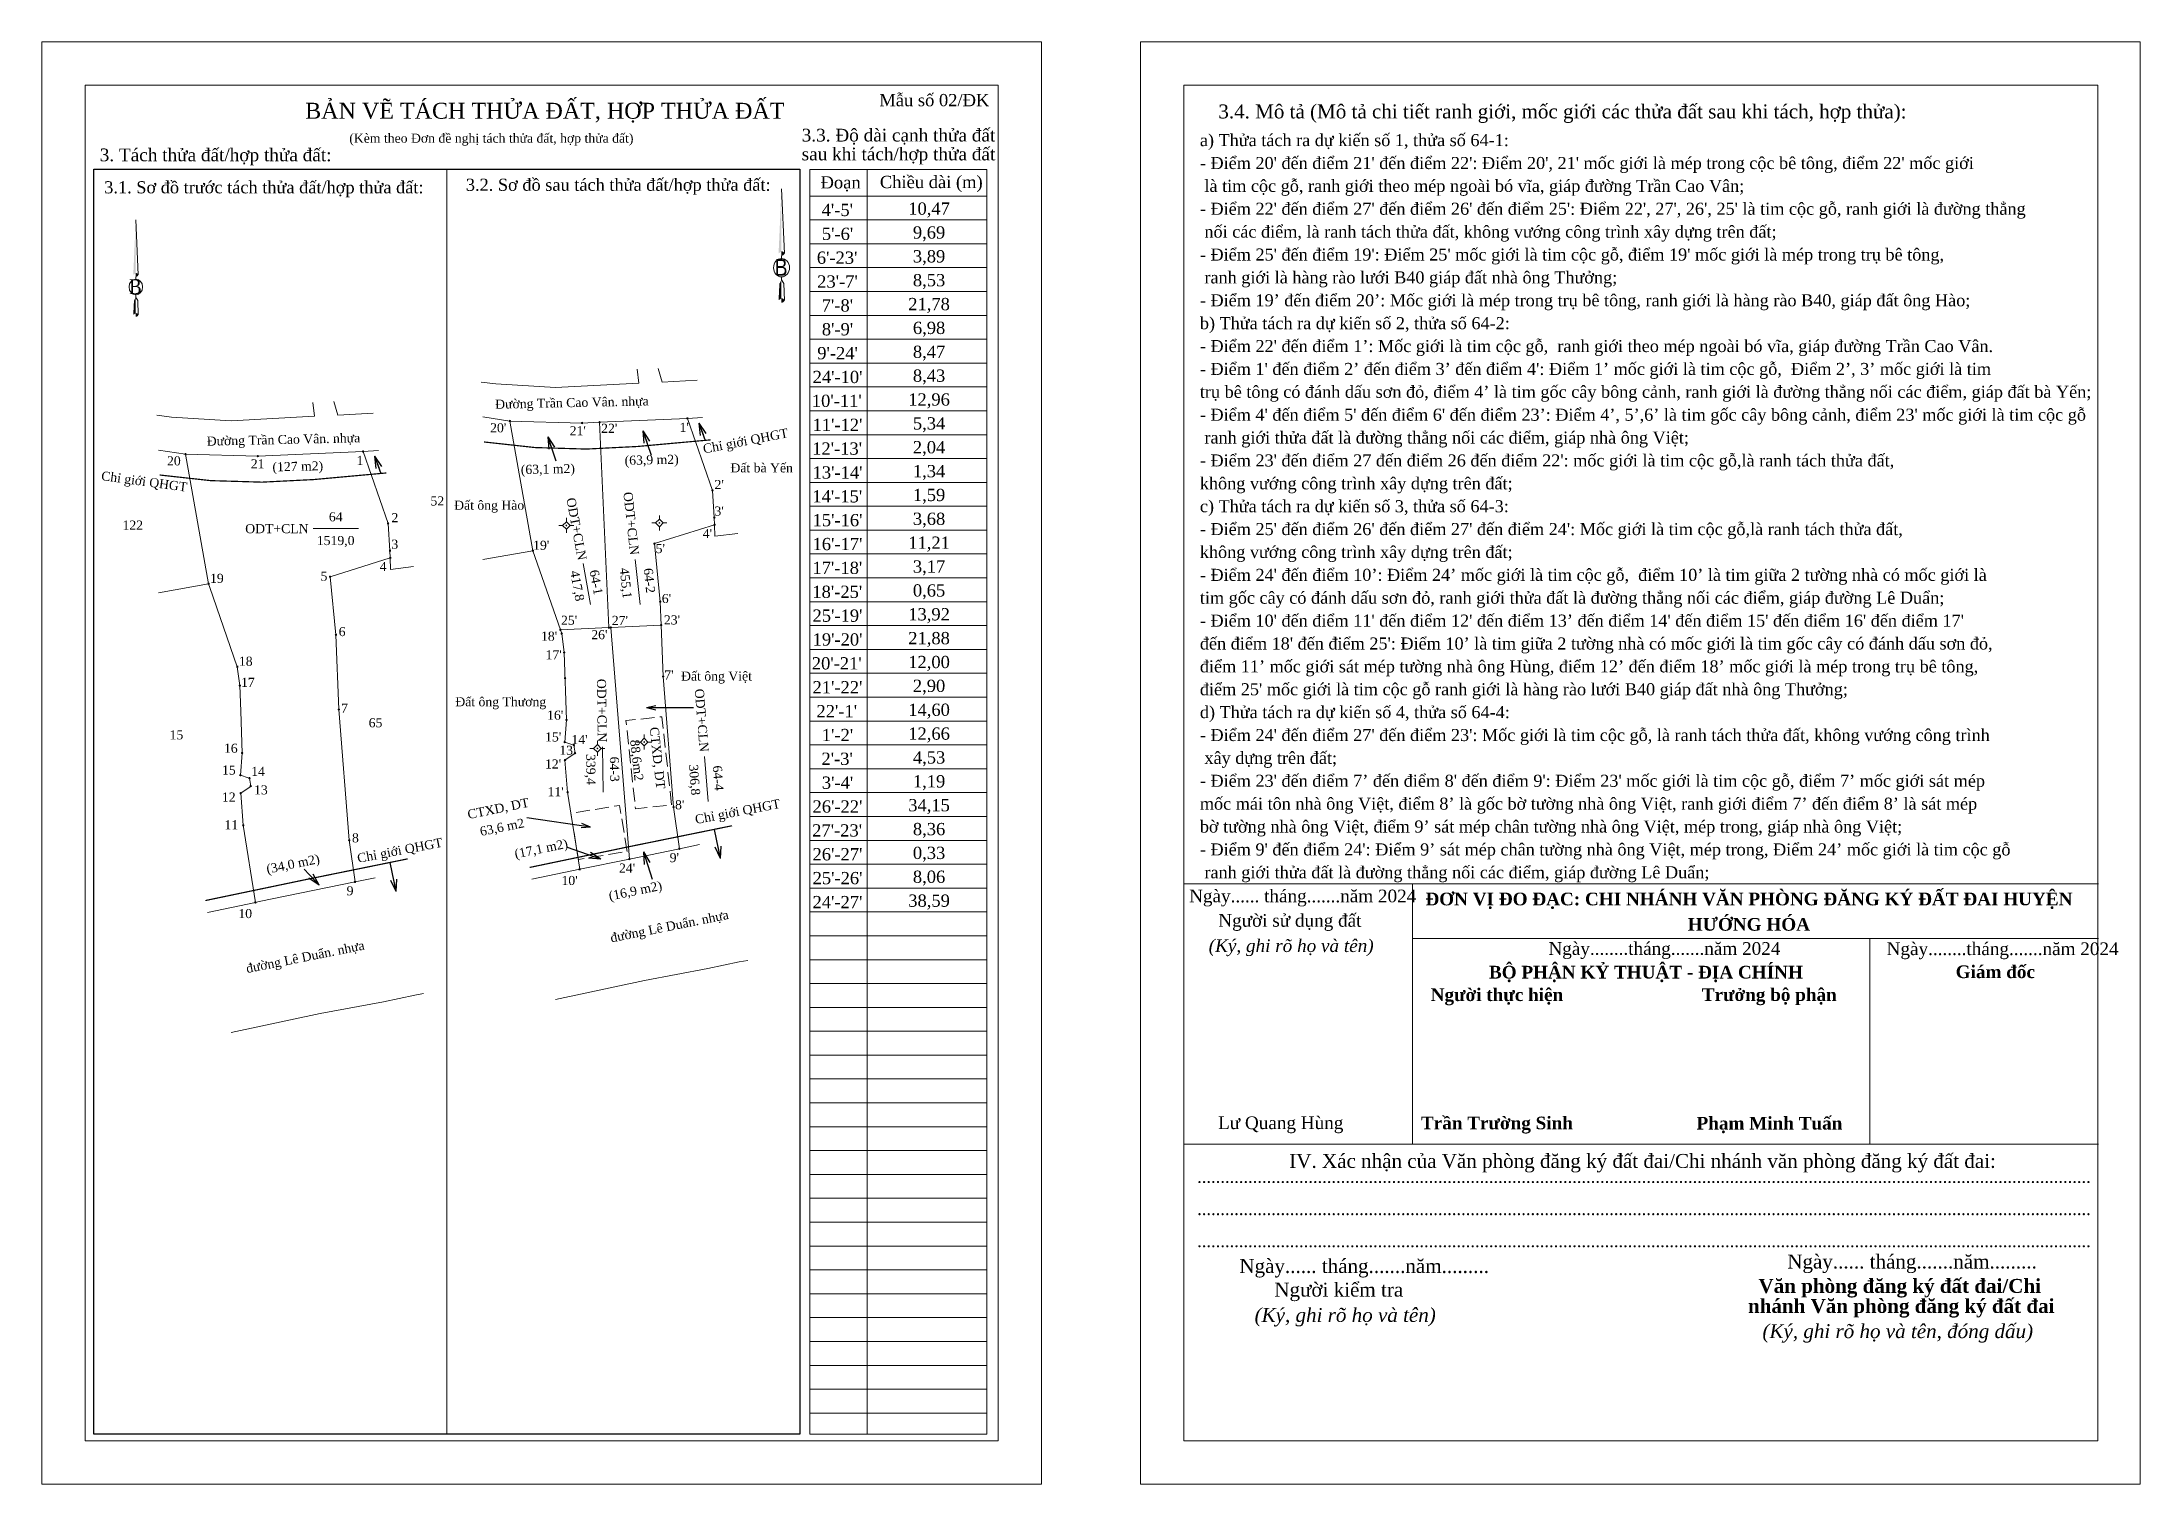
# Model space of a CAD drawing. Header units: metres. Extents: x 549732 to 550404, y 1838194 to 1838434.
# Drawn here: x 549916.1 to 550264.5, y 1838194.1 to 1838433.7 of the extents above; entities that cross this region are included whole.
import ezdxf
from ezdxf.enums import TextEntityAlignment as Align

# ---------------------------------------------------------------- set-up
doc = ezdxf.new("R2010")
doc.units = ezdxf.units.M
doc.header["$MEASUREMENT"] = 0
doc.linetypes.add('DGN Style 3', pattern=[3.196469, 2.283192, -0.913277])
doc.linetypes.add('{qui hoach}', pattern=[1.3, 0, -1.3])
for name, color, linetype, lineweight in [('Level 1', 7, 'Continuous', 0), ('Level 10', 7, 'Continuous', 0), ('Level 11', 7, 'Continuous', 0), ('Level 13', 7, 'Continuous', 0), ('Level 14', 7, 'Continuous', 0), ('Level 16', 7, 'Continuous', 0), ('Level 17', 7, 'Continuous', 0), ('Level 18', 7, 'Continuous', 0), ('Level 19', 7, 'Continuous', 0), ('Level 2', 7, 'Continuous', 0), ('Level 22', 7, 'Continuous', 0), ('Level 23', 7, 'Continuous', 0), ('Level 25', 7, 'Continuous', 0), ('Level 30', 7, 'Continuous', 0), ('Level 33', 7, 'Continuous', 0), ('Level 4', 7, 'Continuous', 0), ('Level 9', 7, 'Continuous', 0), ('TEXT_SH', 7, 'Continuous', 0)]:
    doc.layers.add(name, color=color, linetype=linetype, lineweight=lineweight)
doc.styles.add('Style-Arial', font='arial.ttf')
doc.styles.add('Style-Times New Roman', font='times.ttf')
doc.styles.add('Style-Times New Roman IF', font='timesi.ttf')
doc.styles.add('Style-Vntime', font='Vntime.shx')
doc.styles.add('Times New Roman', font='times.ttf')
doc.dimstyles.get("Standard").update_dxf_attribs({"dimtxt": 0.18, "dimasz": 0.18, "dimexe": 0.18, "dimexo": 0.0625, "dimgap": 0.09, "dimtad": 0, "dimtih": 1, "dimtoh": 1, "dimdec": 4, "dimzin": 0, "dimdsep": 46, "dimtxsty": 'Standard', "dimcen": 0.09, "dimadec": 0, "dimazin": 0, "dimtfac": 1, "dimtdec": 4, "dimtofl": 0, "dimtmove": 0, "dimatfit": 3, "dimfxl": 1, "dimtolj": 1, "dimtzin": 0, "dimarcsym": 0})

msp = doc.modelspace()

# ---------------------------------------------------------------- texts
at = {"layer": 'Level 1', "color": 250, "linetype": 'Continuous', "lineweight": 0, "style": 'Style-Times New Roman'}
msp.add_text('BẢN VẼ TÁCH THỬA ĐẤT, HỢP THỬA ĐẤT', height=2.6427, dxfattribs=at).set_placement((549999.64, 1838422.27), align=Align.MIDDLE_CENTER)
at = {"layer": 'Level 1', "color": 250, "linetype": 'Continuous', "lineweight": 0}
for s, height, style, p in [('Mẫu số 02/ĐK', 2.0348, 'Style-Times New Roman', (550055.19, 1838423.02)), ('3.4. Mô tả (Mô tả chi tiết ranh giới, mốc giới các thửa đất sau khi tách, hợp thửa):', 2.3125, 'Style-Times New Roman', (550111.49, 1838421)), ('3. Tách thửa đất/hợp thửa đất:', 2.1142, 'Style-Times New Roman', (549925.73, 1838413.88)), ('(Kèm theo Đơn đề nghị tách thửa đất, hợp thửa đất)', 1.508, 'Style-Times New Roman', (549967.17, 1838416.96)), ('3.2. Sơ đồ sau tách thửa đất/hợp thửa đất:', 2.0138, 'Style-Times New Roman', (549986.53, 1838408.97)), ('Đoạn', 2.035, 'Style-Times New Roman', (550045.43, 1838409.36)), ('Chiều dài (m)', 2.0348, 'Style-Times New Roman', (550055.28, 1838409.42)), ('Ngày...... tháng.......năm 2024', 2.1061, 'Style-Times New Roman', (550106.63, 1838290.78)), ('Người sử dụng đất', 2.1061, 'Style-Times New Roman', (550111.48, 1838286.72)), ('(Ký, ghi rõ họ và tên)', 2.1061, 'Style-Times New Roman IF', (550109.89, 1838282.52)), ('Lư Quang Hùng', 2.1061, 'Style-Times New Roman', (550111.44, 1838253.11)), ('IV. Xác nhận của Văn phòng đăng ký đất đai/Chi nhánh văn phòng đăng ký đất đai:', 2.3139, 'Style-Times New Roman', (550123.26, 1838246.66)), ('.................................................................................................................................................................................................', 2.03616, 'Style-Times New Roman', (550107.97, 1838244.17)), ('.................................................................................................................................................................................................', 2.03616, 'Style-Times New Roman', (550107.97, 1838238.83)), ('.................................................................................................................................................................................................', 2.03616, 'Style-Times New Roman', (550107.97, 1838233.5)), ('Ngày...... tháng.......năm.........', 2.3139, 'Style-Times New Roman', (550114.98, 1838229.21)), ('Ngày...... tháng.......năm.........', 2.3139, 'Style-Times New Roman', (550205.96, 1838229.95)), ('Người kiểm tra', 2.3139, 'Style-Times New Roman', (550120.78, 1838225.28)), ('(Ký, ghi rõ họ và tên)', 2.3139, 'Style-Times New Roman IF', (550117.51, 1838221.07)), ('(Ký, ghi rõ họ và tên, đóng dấu)', 2.3139, 'Style-Times New Roman IF', (550201.84, 1838218.38))]:
    msp.add_text(s, height=height, dxfattribs=dict(at, style=style)).set_placement(p)
at = {"layer": 'Level 1', "color": 254, "linetype": 'Continuous', "lineweight": 0, "style": 'Style-Times New Roman'}
msp.add_text('3.1. Sơ đồ trước tách thửa đất/hợp thửa đất:', height=2.0138, dxfattribs=at).set_placement((549926.48, 1838408.55))
at = {"layer": 'Level 1', "color": 7, "linetype": 'Continuous', "lineweight": 0, "style": 'Style-Times New Roman'}
for s, rotation, p in [('Đường Trần Cao Vân. nhựa', 1.2635, (549943.51, 1838366.63)), ('(127 m2)', 1.2635, (549954.43, 1838362.36)), ('Chỉ giới QHGT', 352.2536, (549925.91, 1838360.92)), ('(34,0 m2)', 11.4795, (549953.57, 1838295.53))]:
    msp.add_text(s, height=1.508, rotation=rotation, dxfattribs=at).set_placement(p)
for s, height, p in [('20', 1.508, (549938.04, 1838364.11)), ('21', 1.508, (549951.95, 1838363.63)), ('1', 1.51, (549968.94, 1838364.18)), ('52', 1.508, (549981.79, 1838357.45)), ('122', 1.508, (549931.22, 1838353.44)), ('2', 1.51, (549974.75, 1838354.68)), ('3', 1.51, (549974.73, 1838350.27)), ('5', 1.51, (549962.97, 1838344.96)), ('4', 1.51, (549972.78, 1838346.55)), ('19', 1.508, (549945.18, 1838344.6)), ('6', 1.51, (549965.98, 1838335.75)), ('18', 1.508, (549949.98, 1838330.83)), ('17', 1.508, (549950.33, 1838327.32)), ('7', 1.51, (549966.39, 1838323.04)), ('65', 1.508, (549971.53, 1838320.61)), ('16', 1.508, (549947.5, 1838316.37)), ('15', 1.508, (549947.17, 1838312.75)), ('14', 1.508, (549952.02, 1838312.53)), ('12', 1.508, (549947.16, 1838308.26)), ('13', 1.508, (549952.49, 1838309.46)), ('11', 1.508, (549947.58, 1838303.66)), ('8', 1.51, (549968.19, 1838301.49)), ('9', 1.51, (549967.3, 1838292.7)), ('10', 1.508, (549949.89, 1838288.91))]:
    msp.add_text(s, height=height, dxfattribs=at).set_placement(p, align=Align.MIDDLE_CENTER)
at = {"layer": 'Level 1', "color": 7, "linetype": 'Continuous', "lineweight": 13, "style": 'Style-Times New Roman'}
msp.add_text('15', height=1.508, dxfattribs=at).set_placement((549938.47, 1838318.6), align=Align.MIDDLE_CENTER)
at = {"layer": 'Level 1', "color": 7, "linetype": 'Continuous', "lineweight": 0, "style": 'Style-Times New Roman'}
msp.add_text('Chỉ giới QHGT', height=1.508, rotation=10.8302, dxfattribs=at).set_placement((549975.56, 1838299.42), align=Align.MIDDLE_CENTER)
msp.add_text('đường Lê Duẩn. nhựa', height=1.508, rotation=11.3484, dxfattribs=at).set_placement((549960, 1838280.98), align=Align.CENTER)
at = {"layer": 'Level 1', "color": 250, "linetype": 'Continuous', "lineweight": 0}
for s, insert, char_height, attachment_point, line_spacing_factor, style in [('3.3. Độ dài cạnh thửa đất\\Psau khi tách/hợp thửa đất', (550058.37, 1838416.31), 2.1142, 5, 0.888734, 'Style-Times New Roman'), ('Ngµy........th¸ng.......n¨m 2024', (550166.3, 1838282.76), 2.1061, 4, 1.2, 'Style-Vntime'), ('Ngµy........th¸ng.......n¨m 2024', (550222.46, 1838282.72), 2.1061, 4, 1.2, 'Style-Vntime'), ('\\fTimes New Roman|b1|i0|c00|p23;  Văn phòng đăng ký đất đai/Chi \\Pnhánh Văn phòng đăng ký đất đai', (550199.44, 1838221.79), 2.3139, 7, 0.863985, 'Style-Times New Roman')]:
    msp.add_mtext(s, dxfattribs=dict(at, insert=insert, char_height=char_height, attachment_point=attachment_point, line_spacing_factor=line_spacing_factor, style=style))
at = {"layer": 'Level 1', "color": 18, "linetype": 'Continuous', "lineweight": 0, "true_color": 0x000000, "insert": (550108.42, 1838418.39), "char_height": 2, "attachment_point": 1, "line_spacing_factor": 1.14, "style": 'Style-Times New Roman'}
msp.add_mtext("a) Thửa tách ra dự kiến số 1, thửa số 64-1:\\P- Điểm 20' đến điểm 21' đến điểm 22': Điểm 20', 21' mốc giới là mép trong cộc bê tông, điểm 22' mốc giới\\P là tim cộc gỗ, ranh giới theo mép ngoài bó vĩa, giáp đường Trần Cao Vân;\\P- Điểm 22' đến điểm 27' đến điểm 26' đến điểm 25': Điểm 22', 27', 26', 25' là tim cộc gỗ, ranh giới là đường thẳng\\P nối các điểm, là ranh tách thửa đất, không vướng công trình xây dựng trên đất;\\P- Điểm 25' đến điểm 19': Điểm 25' mốc giới là tim cộc gỗ, điểm 19' mốc giới là mép trong trụ bê tông,\\P ranh giới là hàng rào lưới B40 giáp đất nhà ông Thưởng;\\P- Điểm 19’ đến điểm 20’: Mốc giới là mép trong trụ bê tông, ranh giới là hàng rào B40, giáp đất ông Hào;\\Pb) Thửa tách ra dự kiến số 2, thửa số 64-2:\\P- Điểm 22' đến điểm 1’: Mốc giới là tim cộc gỗ,  ranh giới theo mép ngoài bó vĩa, giáp đường Trần Cao Vân.\\P- Điểm 1' đến điểm 2’ đến điểm 3’ đến điểm 4': Điểm 1’ mốc giới là tim cộc gỗ,  Điểm 2’, 3’ mốc giới là tim \\Ptrụ bê tông có đánh dấu sơn đỏ, điểm 4’ là tim gốc cây bông cảnh, ranh giới là đường thẳng nối các điểm, giáp đất bà Yến;\\P- Điểm 4' đến điểm 5' đến điểm 6' đến điểm 23’: Điểm 4’, 5’,6’ là tim gốc cây bông cảnh, điểm 23' mốc giới là tim cộc gỗ\\P ranh giới thửa đất là đường thẳng nối các điểm, giáp nhà ông Việt;\\P- Điểm 23' đến điểm 27 đến điểm 26 đến điểm 22': mốc giới là tim cộc gỗ,là ranh tách thửa đất, \\Pkhông vướng công trình xây dựng trên đất;\\Pc) Thửa tách ra dự kiến số 3, thửa số 64-3:\\P- Điểm 25' đến điểm 26' đến điểm 27' đến điểm 24': Mốc giới là tim cộc gỗ,là ranh tách thửa đất, \\Pkhông vướng công trình xây dựng trên đất;\\P- Điểm 24' đến điểm 10’: Điểm 24’ mốc giới là tim cộc gỗ,  điểm 10’ là tim giữa 2 tường nhà có mốc giới là \\Ptim gốc cây có đánh dấu sơn đỏ, ranh giới thửa đất là đường thẳng nối các điểm, giáp đường Lê Duẩn;\\P- Điểm 10' đến điểm 11' đến điểm 12' đến điểm 13’ đến điểm 14' đến điểm 15' đến điểm 16' đến điểm 17' \\Pđến điểm 18' đến điểm 25': Điểm 10’ là tim giữa 2 tường nhà có mốc giới là tim gốc cây có đánh dấu sơn đỏ, \\Pđiểm 11’ mốc giới sát mép tường nhà ông Hùng, điểm 12’ đến điểm 18’ mốc giới là mép trong trụ bê tông,\\Pđiểm 25' mốc giới là tim cộc gỗ ranh giới là hàng rào lưới B40 giáp đất nhà ông Thưởng;\\Pd) Thửa tách ra dự kiến số 4, thửa số 64-4:\\P- Điểm 24' đến điểm 27' đến điểm 23': Mốc giới là tim cộc gỗ, là ranh tách thửa đất, không vướng công trình\\P xây dựng trên đất;\\P- Điểm 23' đến điểm 7’ đến điểm 8' đến điểm 9': Điểm 23' mốc giới là tim cộc gỗ, điểm 7’ mốc giới sát mép \\Pmốc mái tôn nhà ông Việt, điểm 8’ là gốc bờ tường nhà ông Việt, ranh giới điểm 7’ đến điểm 8’ là sát mép \\Pbờ tường nhà ông Việt, điểm 9’ sát mép chân tường nhà ông Việt, mép trong, giáp nhà ông Việt;\\P- Điểm 9' đến điểm 24': Điểm 9’ sát mép chân tường nhà ông Việt, mép trong, Điểm 24’ mốc giới là tim cộc gỗ\\P ranh giới thửa đất là đường thẳng nối các điểm, giáp đường Lê Duẩn;", dxfattribs=at)
at = {"layer": 'Level 13', "color": 5, "linetype": 'Continuous', "lineweight": 0, "style": 'Style-Times New Roman'}
for s, p in [('Đất bà Yến', (550035.65, 1838362.95)), ('Đất ông Hào', (549990.4, 1838356.75)), ('Đất ông Việt', (550028.15, 1838328.36))]:
    msp.add_text(s, height=1.508, dxfattribs=at).set_placement(p, align=Align.MIDDLE_CENTER)
at = {"layer": 'Level 13', "color": 5, "linetype": 'Continuous', "lineweight": 13, "style": 'Style-Times New Roman'}
msp.add_text('Đất ông Thương', height=1.508, dxfattribs=at).set_placement((549992.32, 1838324.1), align=Align.MIDDLE_CENTER)
at = {"layer": 'Level 16', "color": 7, "linetype": 'Continuous', "lineweight": 0, "style": 'Style-Times New Roman'}
for s, p in [('(17,1 m2)', (549994.78, 1838298.07)), ('(16,9 m2)', (550010.42, 1838291.08))]:
    msp.add_text(s, height=1.508, rotation=11.4795, dxfattribs=at).set_placement(p)
for s, insert, char_height, attachment_point, rotation, line_spacing_factor in [('CTXD, DT \\P88,6m2', (550013.83, 1838314.27), 1.5, 8, 276.2034, 1.38), ('CTXD, DT\\P63,6 m2', (549992.26, 1838304.65), 1.508, 5, 11.4795, 1.26)]:
    msp.add_mtext(s, dxfattribs=dict(at, insert=insert, char_height=char_height, attachment_point=attachment_point, rotation=rotation, line_spacing_factor=line_spacing_factor))
at = {"layer": 'Level 17', "color": 3, "linetype": 'Continuous', "lineweight": 0, "style": 'Style-Times New Roman'}
msp.add_text('Chỉ giới QHGT', height=1.508, rotation=10.8988, dxfattribs=at).set_placement((550026.06, 1838365.34))
at = {"layer": 'Level 22', "color": 2, "linetype": 'Continuous', "lineweight": 0, "style": 'Style-Times New Roman'}
msp.add_text('Chỉ giới QHGT', height=1.508, rotation=10.8302, dxfattribs=at).set_placement((550031.65, 1838305.87), align=Align.MIDDLE_CENTER)
msp.add_text('đường Lê Duẩn. nhựa', height=1.508, rotation=11.3484, dxfattribs=at).set_placement((550020.48, 1838286.07), align=Align.CENTER)
at = {"layer": 'Level 25', "color": 3, "linetype": 'Continuous', "lineweight": 0, "style": 'Style-Times New Roman'}
for s, p in [('Đường Trần Cao Vân. nhựa', (549991.41, 1838372.76)), ('(63,1 m2)', (549995.67, 1838361.91)), ('(63,9 m2)', (550012.91, 1838363.44))]:
    msp.add_text(s, height=1.508, rotation=1.2635, dxfattribs=at).set_placement(p)
at = {"layer": 'Level 33', "color": 250, "lineweight": 0, "char_height": 2.1061, "width": 111.1249, "attachment_point": 5, "line_spacing_factor": 1.2, "style": 'Style-Times New Roman'}
for s, insert in [('\\fTimes New Roman|b1|i0|c00|p23;ĐƠN VỊ ĐO ĐẠC: CHI NHÁNH VĂN PHÒNG ĐĂNG KÝ ĐẤT ĐAI HUYỆN HƯỚNG HÓA', (550199.59, 1838289.21)), ('\\fTimes New Roman|b1|i0|c00|p23;BỘ PHẬN KỶ THUẬT - ĐỊA CHÍNH', (550182.49, 1838278.86)), ('\\fTimes New Roman|b1|i0|c00|p23;Giám đốc', (550240.51, 1838279.23)), ('\\fTimes New Roman|b1|i0|c00|p23;Người thực hiện', (550157.75, 1838275.08)), ('\\fTimes New Roman|b1|i0|c00|p23;Trưởng bộ phận', (550202.97, 1838275.09)), ('\\fTimes New Roman|b1|i0|c00|p23;Trần Trường Sinh', (550157.75, 1838253.77)), ('\\fTimes New Roman|b1|i0|c00|p23;Phạm Minh Tuấn', (550203, 1838253.77))]:
    msp.add_mtext(s, dxfattribs=dict(at, insert=insert))
at = {"layer": 'Level 9', "color": 7, "linetype": 'Continuous', "lineweight": 0, "style": 'Style-Times New Roman'}
for s, p in [("20'", (549991.9, 1838369.61)), ("22'", (550010.34, 1838369.52)), ("1'", (550022.79, 1838369.68)), ("21'", (550005.11, 1838369.12)), ("2'", (550028.6, 1838360.18)), ("3'", (550028.59, 1838355.77)), ("4'", (550026.64, 1838352.04)), ("19'", (549999.04, 1838350.09)), ("5'", (550018.82, 1838349.54)), ("6'", (550019.84, 1838341.25)), ("18'", (550000.35, 1838334.99)), ("25'", (550003.67, 1838337.63)), ("26'", (550008.7, 1838335.24)), ("27'", (550012.11, 1838337.61)), ("23'", (550020.76, 1838337.69)), ("17'", (550001.11, 1838331.9)), ("7'", (550020.25, 1838328.54)), ("16'", (550001.36, 1838321.87)), ("15'", (550001.03, 1838318.25)), ("14'", (550005.4, 1838317.82)), ("12'", (550001.01, 1838313.76)), ("13'", (550003.39, 1838316.04)), ("11'", (550001.43, 1838309.15)), ("8'", (550022.04, 1838306.99)), ("24'", (550013.3, 1838296.47)), ("9'", (550021.15, 1838298.2)), ("10'", (550003.75, 1838294.41))]:
    msp.add_text(s, height=1.508, dxfattribs=at).set_placement(p, align=Align.MIDDLE_CENTER)
at = {"layer": 'TEXT_SH', "linetype": 'Continuous', "lineweight": 0, "char_height": 2.035, "attachment_point": 5, "line_spacing_factor": 0.6, "style": 'Times New Roman'}
for s, insert in [("4'-5'", (550048.21, 1838405.78)), ('10,47', (550063.45, 1838405.78)), ("5'-6'", (550048.25, 1838401.81)), ('9,69', (550063.45, 1838401.81)), ("6'-23'", (550048.18, 1838397.85)), ('3,89', (550063.45, 1838397.85)), ("23'-7'", (550048.24, 1838393.89)), ('8,53', (550063.45, 1838393.89)), ("7'-8'", (550048.22, 1838389.92)), ('21,78', (550063.45, 1838389.92)), ("8'-9'", (550048.24, 1838385.96)), ('6,98', (550063.45, 1838385.96)), ("9'-24'", (550048.25, 1838381.99)), ('8,47', (550063.45, 1838381.99)), ("24'-10'", (550048.25, 1838378.03)), ('8,43', (550063.45, 1838378.03)), ("10'-11'", (550048.12, 1838374.07)), ('12,96', (550063.45, 1838374.07)), ("11'-12'", (550048.24, 1838370.1)), ('5,34', (550063.45, 1838370.1)), ("12'-13'", (550048.18, 1838366.14)), ('2,04', (550063.45, 1838366.14)), ("13'-14'", (550048.25, 1838362.17)), ('1,34', (550063.45, 1838362.17)), ("14'-15'", (550048.21, 1838358.21)), ('1,59', (550063.45, 1838358.21)), ("15'-16'", (550048.25, 1838354.25)), ('3,68', (550063.45, 1838354.25)), ("16'-17'", (550048.24, 1838350.28)), ('11,21', (550063.45, 1838350.28)), ("17'-18'", (550048.22, 1838346.32)), ('3,17', (550063.45, 1838346.32)), ("18'-25'", (550048.21, 1838342.35)), ('0,65', (550063.45, 1838342.35)), ("25'-19'", (550048.24, 1838338.39)), ('13,92', (550063.45, 1838338.39)), ("19'-20'", (550048.25, 1838334.43)), ('21,88', (550063.45, 1838334.43)), ('12,00', (550063.45, 1838330.46)), ("20'-21'", (550048.12, 1838330.46)), ("21'-22'", (550048.24, 1838326.5)), ('2,90', (550063.45, 1838326.5)), ("22'-1'", (550048.12, 1838322.53)), ('14,60', (550063.45, 1838322.53)), ("1'-2'", (550048.24, 1838318.57)), ('12,66', (550063.45, 1838318.57)), ("2'-3'", (550048.18, 1838314.61)), ('4,53', (550063.45, 1838314.61)), ("3'-4'", (550048.25, 1838310.64)), ('1,19', (550063.45, 1838310.64)), ("26'-22'", (550048.24, 1838306.68)), ('34,15', (550063.45, 1838306.68)), ("27'-23'", (550048.18, 1838302.71)), ('8,36', (550063.45, 1838302.71)), ("26'-27'", (550048.24, 1838298.75)), ('0,33', (550063.45, 1838298.75)), ("25'-26'", (550048.25, 1838294.79)), ('8,06', (550063.45, 1838294.79)), ("24'-27'", (550048.24, 1838290.82)), ('38,59', (550063.45, 1838290.82))]:
    msp.add_mtext(s, dxfattribs=dict(at, insert=insert))

# ---------------------------------------------------------------- blocks, each defined once
blk = doc.blocks.new('TerminatorOpen_0.5')
at = {"color": 0, "linetype": 'ByBlock', "lineweight": -2}
for q in [(-1, 0.25), (-1, 0), (-1, -0.25)]:
    blk.add_line((0, 0), q, dxfattribs=at)
blk = doc.blocks.new('CENTRD')
at = {"layer": 'Level 11', "linetype": 'Continuous', "lineweight": 0}
h = blk.add_hatch(color=1, dxfattribs=at)
edge = h.paths.add_edge_path()
edge.add_arc((0, 0), 1.5, 0, 360)
at = {"layer": 'Level 11', "color": 1, "linetype": 'Continuous', "lineweight": 0}
for p, q in [((-6.2, 0), (-12.5, 0)), ((0, 6.2), (-6.2, 0)), ((-6.2, 0), (0, -6.2)), ((0, 12.5), (0, 6.2)), ((6.2, 0), (0, 6.2)), ((0, -6.2), (6.2, 0)), ((12.5, 0), (6.2, 0)), ((0, -6.2), (0, -12.5))]:
    blk.add_line(p, q, dxfattribs=at)
blk = doc.blocks.new('N_THUA')
at = {"layer": 'Level 13', "color": 1, "linetype": 'Continuous', "lineweight": 0}
blk.add_line((-2.01, 0.06), (4.87, -0.13), dxfattribs=at)
at = {"layer": 'Level 13', "color": 5, "linetype": 'Continuous', "lineweight": 0, "style": 'Style-Times New Roman'}
blk.add_text('64-1', height=1.508, rotation=358.4194, dxfattribs=at).set_placement((1.47, 1.56), align=Align.MIDDLE_CENTER)
at = {"layer": 'Level 2', "color": 3, "linetype": 'Continuous', "lineweight": 0, "style": 'Style-Times New Roman'}
blk.add_text('ODT+CLN', height=1.508, rotation=358.4194, dxfattribs=at).set_placement((-2.61, 0.07), align=Align.MIDDLE_RIGHT)
at = {"layer": 'Level 4', "color": 1, "linetype": 'Continuous', "lineweight": 0, "style": 'Style-Times New Roman'}
blk.add_text('417,8', height=1.508, rotation=358.4194, dxfattribs=at).set_placement((1.39, -1.64), align=Align.MIDDLE_CENTER)
blk = doc.blocks.new('N_THUA_1')
at = {"layer": 'Level 13', "color": 2, "linetype": 'Continuous', "lineweight": 0}
blk.add_line((-0.69, 0), (5.41, 0), dxfattribs=at)
at = {"layer": 'Level 13', "color": 5, "linetype": 'Continuous', "lineweight": 0, "style": 'Style-Times New Roman'}
blk.add_text('64-2', height=1.225, dxfattribs=at).set_placement((2.34, 1.6), align=Align.MIDDLE_CENTER)
at = {"layer": 'Level 2', "color": 3, "linetype": 'Continuous', "lineweight": 0, "style": 'Style-Times New Roman'}
blk.add_text('ODT+CLN', height=1.225, dxfattribs=at).set_placement((-1.32, 0), align=Align.MIDDLE_RIGHT)
at = {"layer": 'Level 4', "color": 1, "linetype": 'Continuous', "lineweight": 0, "style": 'Style-Times New Roman'}
blk.add_text('455,1', height=1.225, dxfattribs=at).set_placement((2.33, -1.6), align=Align.MIDDLE_CENTER)
blk = doc.blocks.new('N_THUA_2')
at = {"layer": 'Level 13', "color": 2, "linetype": 'Continuous', "lineweight": 0}
blk.add_line((-0.69, 0), (5.41, 0), dxfattribs=at)
at = {"layer": 'Level 13', "color": 5, "linetype": 'Continuous', "lineweight": 0, "style": 'Style-Times New Roman'}
blk.add_text('64-3', height=1.225, dxfattribs=at).set_placement((2.34, 1.6), align=Align.MIDDLE_CENTER)
at = {"layer": 'Level 2', "color": 3, "linetype": 'Continuous', "lineweight": 0, "style": 'Style-Times New Roman'}
blk.add_text('ODT+CLN', height=1.225, dxfattribs=at).set_placement((-1.32, 0), align=Align.MIDDLE_RIGHT)
at = {"layer": 'Level 4', "color": 1, "linetype": 'Continuous', "lineweight": 0, "style": 'Style-Times New Roman'}
blk.add_text('339,4', height=1.225, dxfattribs=at).set_placement((2.33, -1.6), align=Align.MIDDLE_CENTER)
blk = doc.blocks.new('N_THUA_3')
at = {"layer": 'Level 13', "color": 2, "linetype": 'Continuous', "lineweight": 0}
blk.add_line((-0.69, 0), (5.41, 0), dxfattribs=at)
at = {"layer": 'Level 13', "color": 5, "linetype": 'Continuous', "lineweight": 0, "style": 'Style-Times New Roman'}
blk.add_text('64-4', height=1.225, dxfattribs=at).set_placement((2.34, 1.6), align=Align.MIDDLE_CENTER)
at = {"layer": 'Level 2', "color": 3, "linetype": 'Continuous', "lineweight": 0, "style": 'Style-Times New Roman'}
blk.add_text('ODT+CLN', height=1.225, dxfattribs=at).set_placement((-1.32, 0), align=Align.MIDDLE_RIGHT)
at = {"layer": 'Level 4', "color": 1, "linetype": 'Continuous', "lineweight": 0, "style": 'Style-Times New Roman'}
blk.add_text('306,8', height=1.225, dxfattribs=at).set_placement((2.33, -1.6), align=Align.MIDDLE_CENTER)
blk = doc.blocks.new('N_THUA_4')
at = {"layer": 'Level 1', "color": 7, "linetype": 'Continuous', "lineweight": 0}
blk.add_line((-0.69, 0), (5.41, 0), dxfattribs=at)
at = {"layer": 'Level 1', "color": 7, "linetype": 'Continuous', "lineweight": 0, "style": 'Style-Times New Roman'}
blk.add_text('ODT+CLN', height=1.225, dxfattribs=at).set_placement((-1.32, 0), align=Align.MIDDLE_RIGHT)
for s, p in [('64', (2.34, 1.6)), ('1519,0', (2.33, -1.6))]:
    blk.add_text(s, height=1.225, dxfattribs=at).set_placement(p, align=Align.MIDDLE_CENTER)
blk = doc.blocks.new('*U9')
at = {"layer": 'Level 18', "linetype": 'Continuous', "lineweight": 0}
h = blk.add_hatch(color=3, dxfattribs=at)
edge = h.paths.add_edge_path()
edge.add_line((-0.67, 0.55), (-0.8, -1.76))
edge.add_line((-0.8, -1.76), (-0.79, -1.74))
edge.add_ellipse((0.02, -1.77), major_axis=(0.807, 0), ratio=0.614131, start_angle=90, end_angle=176.1531, ccw=False)
edge.add_line((0.02, -1.27), (0, -1.25))
edge.add_line((0, -1.25), (0, 12.96))
edge.add_line((0, 12.96), (-0.67, 0.55))
h = blk.add_hatch(color=3, dxfattribs=at)
edge = h.paths.add_edge_path()
edge.add_line((0, -1.86), (0, -2.26))
edge.add_line((0, -2.26), (0.02, -2.27))
edge.add_ellipse((0.02, -1.77), major_axis=(0.807, 0), ratio=0.614131, start_angle=270, end_angle=360)
edge.add_line((0.83, -1.76), (0.83, -1.76))
edge.add_line((0.83, -1.76), (0.82, -1.74))
edge.add_ellipse((0.02, -1.77), major_axis=(0.807, 0), ratio=0.614131, start_angle=3.8469, end_angle=90)
edge.add_line((0.02, -1.27), (0, -1.25))
edge.add_line((0, -1.25), (0, -1.86))
h = blk.add_hatch(color=3, dxfattribs=at)
edge = h.paths.add_edge_path()
edge.add_ellipse((0.02, -12.47), major_axis=(0.807, 0), ratio=0.614131, start_angle=90, end_angle=142.7278, ccw=False)
edge.add_line((0.02, -11.97), (0, -11.96))
edge.add_line((0, -11.96), (0, -7.8))
edge.add_line((0, -7.8), (-0.57, -8.63))
edge.add_line((-0.57, -8.63), (-0.67, -10.17))
edge.add_line((-0.67, -10.17), (-0.8, -12.41))
edge.add_line((-0.8, -12.41), (-0.79, -12.44))
edge.add_ellipse((0.02, -12.47), major_axis=(0.807, 0), ratio=0.614131, start_angle=142.7278, end_angle=176.1432, ccw=False)
h = blk.add_hatch(color=3, dxfattribs=at)
edge = h.paths.add_edge_path()
edge.add_line((0, -12.56), (0, -12.96))
edge.add_line((0, -12.96), (0.02, -12.96))
edge.add_ellipse((0.02, -12.47), major_axis=(0.807, 0), ratio=0.614131, start_angle=270, end_angle=360)
edge.add_line((0.82, -12.47), (0.83, -12.45))
edge.add_line((0.83, -12.45), (0.83, -12.41))
edge.add_line((0.83, -12.41), (0.82, -12.44))
edge.add_ellipse((0.02, -12.47), major_axis=(0.807, 0), ratio=0.614131, start_angle=3.8469, end_angle=90)
edge.add_line((0.02, -11.97), (0, -11.96))
edge.add_line((0, -11.96), (0, -12.56))
at = {"layer": 'Level 18', "color": 3, "linetype": 'Continuous', "lineweight": 0}
for p, q in [((0, 12.96), (0.83, -1.76)), ((0, 12.96), (0.83, -1.76)), ((0, 12.96), (0.83, -1.76)), ((0, -2.26), (0, -2.84)), ((0, -2.26), (0, -2.84)), ((0, -2.26), (0, -2.84)), ((0, -7.8), (0, -7.17)), ((0, -7.8), (0, -7.17)), ((0, -7.8), (0, -7.17)), ((0, -7.8), (0.63, -8.63)), ((0, -7.8), (0.63, -8.63)), ((0, -7.8), (0.63, -8.63)), ((0.63, -8.63), (0.83, -12.45)), ((0.63, -8.63), (0.83, -12.45)), ((0.63, -8.63), (0.83, -12.45))]:
    blk.add_line(p, q, dxfattribs=at)
blk.add_ellipse((0.02, -5), major_axis=(2.2, 0), ratio=0.952727, dxfattribs=at)
at = {"layer": 'Level 18', "color": 3, "linetype": 'Continuous', "lineweight": 0, "style": 'Style-Arial'}
blk.add_text('B', height=3.82, dxfattribs=at).set_placement((-0.1, -4.93), align=Align.MIDDLE_CENTER)
blk = doc.blocks.new('*U10')
at = {"layer": 'Level 1', "lineweight": 0}
h = blk.add_hatch(color=254, dxfattribs=at)
edge = h.paths.add_edge_path()
edge.add_line((-0.67, 0.55), (-0.8, -1.76))
edge.add_line((-0.8, -1.76), (-0.79, -1.74))
edge.add_ellipse((0.02, -1.77), major_axis=(0.807, 0), ratio=0.614131, start_angle=90, end_angle=176.1531, ccw=False)
edge.add_line((0.02, -1.27), (0, -1.25))
edge.add_line((0, -1.25), (0, 12.96))
edge.add_line((0, 12.96), (-0.67, 0.55))
h = blk.add_hatch(color=254, dxfattribs=at)
edge = h.paths.add_edge_path()
edge.add_line((0, -1.86), (0, -2.26))
edge.add_line((0, -2.26), (0.02, -2.27))
edge.add_ellipse((0.02, -1.77), major_axis=(0.807, 0), ratio=0.614131, start_angle=270, end_angle=360)
edge.add_line((0.83, -1.76), (0.83, -1.76))
edge.add_line((0.83, -1.76), (0.82, -1.74))
edge.add_ellipse((0.02, -1.77), major_axis=(0.807, 0), ratio=0.614131, start_angle=3.8469, end_angle=90)
edge.add_line((0.02, -1.27), (0, -1.25))
edge.add_line((0, -1.25), (0, -1.86))
h = blk.add_hatch(color=254, dxfattribs=at)
edge = h.paths.add_edge_path()
edge.add_ellipse((0.02, -12.47), major_axis=(0.807, 0), ratio=0.614131, start_angle=90, end_angle=142.7278, ccw=False)
edge.add_line((0.02, -11.97), (0, -11.96))
edge.add_line((0, -11.96), (0, -7.8))
edge.add_line((0, -7.8), (-0.57, -8.63))
edge.add_line((-0.57, -8.63), (-0.67, -10.17))
edge.add_line((-0.67, -10.17), (-0.8, -12.41))
edge.add_line((-0.8, -12.41), (-0.79, -12.44))
edge.add_ellipse((0.02, -12.47), major_axis=(0.807, 0), ratio=0.614131, start_angle=142.7278, end_angle=176.1432, ccw=False)
h = blk.add_hatch(color=254, dxfattribs=at)
edge = h.paths.add_edge_path()
edge.add_line((0, -12.56), (0, -12.96))
edge.add_line((0, -12.96), (0.02, -12.96))
edge.add_ellipse((0.02, -12.47), major_axis=(0.807, 0), ratio=0.614131, start_angle=270, end_angle=360)
edge.add_line((0.82, -12.47), (0.83, -12.45))
edge.add_line((0.83, -12.45), (0.83, -12.41))
edge.add_line((0.83, -12.41), (0.82, -12.44))
edge.add_ellipse((0.02, -12.47), major_axis=(0.807, 0), ratio=0.614131, start_angle=3.8469, end_angle=90)
edge.add_line((0.02, -11.97), (0, -11.96))
edge.add_line((0, -11.96), (0, -12.56))
at = {"layer": 'Level 1', "color": 254, "lineweight": 0}
for p, q in [((0, 12.96), (0.83, -1.76)), ((0, 12.96), (0.83, -1.76)), ((0, 12.96), (0.83, -1.76)), ((0, -2.26), (0, -2.84)), ((0, -2.26), (0, -2.84)), ((0, -2.26), (0, -2.84)), ((0, -7.8), (0, -7.17)), ((0, -7.8), (0, -7.17)), ((0, -7.8), (0, -7.17)), ((0, -7.8), (0.63, -8.63)), ((0, -7.8), (0.63, -8.63)), ((0, -7.8), (0.63, -8.63)), ((0.63, -8.63), (0.83, -12.45)), ((0.63, -8.63), (0.83, -12.45)), ((0.63, -8.63), (0.83, -12.45))]:
    blk.add_line(p, q, dxfattribs=at)
blk.add_ellipse((0.02, -5), major_axis=(2.2, 0), ratio=0.952727, dxfattribs=at)
at = {"layer": 'Level 1', "color": 254, "lineweight": 0, "style": 'Style-Times New Roman'}
blk.add_text('B', height=3.95, dxfattribs=at).set_placement((-0.1, -4.93), align=Align.MIDDLE_CENTER)

# ---------------------------------------------------------------- hatches: boundary and pattern name
at = {"layer": 'Level 1', "linetype": 'Continuous', "lineweight": 0}
h = msp.add_hatch(color=7, dxfattribs=at)
edge = h.paths.add_edge_path()
edge.add_arc((549939.98, 1838365.23), 0.2, 0, 360)
h = msp.add_hatch(color=7, dxfattribs=at)
edge = h.paths.add_edge_path()
edge.add_arc((549951.98, 1838364.9), 0.2, 0, 360)
h = msp.add_hatch(color=7, dxfattribs=at)
edge = h.paths.add_edge_path()
edge.add_arc((549969.46, 1838365.67), 0.2, 0, 360)
h = msp.add_hatch(color=7, dxfattribs=at)
edge = h.paths.add_edge_path()
edge.add_arc((549973.61, 1838353.71), 0.2, 0, 360)
h = msp.add_hatch(color=7, dxfattribs=at)
edge = h.paths.add_edge_path()
edge.add_arc((549973.93, 1838349.19), 0.2, 0, 360)
h = msp.add_hatch(color=7, dxfattribs=at)
edge = h.paths.add_edge_path()
edge.add_arc((549973.98, 1838348), 0.2, 0, 360)
h = msp.add_hatch(color=7, dxfattribs=at)
edge = h.paths.add_edge_path()
edge.add_arc((549973.98, 1838348), 0.2, 0, 360)
h = msp.add_hatch(color=7, dxfattribs=at)
edge = h.paths.add_edge_path()
edge.add_arc((549973.98, 1838348), 0.2, 0, 360)
h = msp.add_hatch(color=7, dxfattribs=at)
edge = h.paths.add_edge_path()
edge.add_arc((549973.98, 1838348), 0.2, 0, 360)
h = msp.add_hatch(color=7, dxfattribs=at)
edge = h.paths.add_edge_path()
edge.add_arc((549943.81, 1838343.69), 0.2, 0, 360)
h = msp.add_hatch(color=7, dxfattribs=at)
edge = h.paths.add_edge_path()
edge.add_arc((549963.98, 1838344.86), 0.2, 0, 360)
h = msp.add_hatch(color=7, dxfattribs=at)
edge = h.paths.add_edge_path()
edge.add_arc((549964.96, 1838335.22), 0.2, 0, 360)
h = msp.add_hatch(color=7, dxfattribs=at)
edge = h.paths.add_edge_path()
edge.add_arc((549948.58, 1838329.92), 0.2, 0, 360)
h = msp.add_hatch(color=7, dxfattribs=at)
edge = h.paths.add_edge_path()
edge.add_arc((549949, 1838326.78), 0.2, 0, 360)
h = msp.add_hatch(color=7, dxfattribs=at)
edge = h.paths.add_edge_path()
edge.add_arc((549965.43, 1838322.81), 0.2, 0, 360)
h = msp.add_hatch(color=7, dxfattribs=at)
edge = h.paths.add_edge_path()
edge.add_arc((549949.38, 1838315.58), 0.2, 0, 360)
h = msp.add_hatch(color=7, dxfattribs=at)
edge = h.paths.add_edge_path()
edge.add_arc((549949.08, 1838311.9), 0.2, 0, 360)
h = msp.add_hatch(color=7, dxfattribs=at)
edge = h.paths.add_edge_path()
edge.add_arc((549950.59, 1838311.4), 0.2, 0, 360)
h = msp.add_hatch(color=7, dxfattribs=at)
edge = h.paths.add_edge_path()
edge.add_arc((549949.14, 1838308.9), 0.2, 0, 360)
h = msp.add_hatch(color=7, dxfattribs=at)
edge = h.paths.add_edge_path()
edge.add_arc((549950.8, 1838310.08), 0.2, 0, 360)
h = msp.add_hatch(color=7, dxfattribs=at)
edge = h.paths.add_edge_path()
edge.add_arc((549949.57, 1838303.57), 0.2, 0, 360)
h = msp.add_hatch(color=7, dxfattribs=at)
edge = h.paths.add_edge_path()
edge.add_arc((549967.16, 1838301.09), 0.2, 0, 360)
h = msp.add_hatch(color=7, dxfattribs=at)
edge = h.paths.add_edge_path()
edge.add_arc((549968.12, 1838294.18), 0.2, 0, 360)
h = msp.add_hatch(color=7, dxfattribs=at)
edge = h.paths.add_edge_path()
edge.add_arc((549951.57, 1838290.76), 0.2, 0, 360)
at = {"layer": 'Level 19', "linetype": 'Continuous', "lineweight": 0}
h = msp.add_hatch(color=1, dxfattribs=at)
edge = h.paths.add_edge_path()
edge.add_arc((549993.84, 1838370.73), 0.2, 0, 360)
h = msp.add_hatch(color=1, dxfattribs=at)
edge = h.paths.add_edge_path()
edge.add_arc((549993.84, 1838370.73), 0.2, 0, 360)
h = msp.add_hatch(color=1, dxfattribs=at)
edge = h.paths.add_edge_path()
edge.add_arc((550005.84, 1838370.4), 0.2, 0, 360)
h = msp.add_hatch(color=1, dxfattribs=at)
edge = h.paths.add_edge_path()
edge.add_arc((550008.73, 1838370.53), 0.2, 0, 360)
h = msp.add_hatch(color=1, dxfattribs=at)
edge = h.paths.add_edge_path()
edge.add_arc((550008.73, 1838370.53), 0.2, 0, 360)
h = msp.add_hatch(color=1, dxfattribs=at)
edge = h.paths.add_edge_path()
edge.add_arc((550008.73, 1838370.53), 0.2, 0, 360)
h = msp.add_hatch(color=1, dxfattribs=at)
edge = h.paths.add_edge_path()
edge.add_arc((550023.32, 1838371.17), 0.2, 0, 360)
h = msp.add_hatch(color=1, dxfattribs=at)
edge = h.paths.add_edge_path()
edge.add_arc((550027.47, 1838359.21), 0.2, 0, 360)
h = msp.add_hatch(color=1, dxfattribs=at)
edge = h.paths.add_edge_path()
edge.add_arc((550027.79, 1838354.69), 0.2, 0, 360)
h = msp.add_hatch(color=1, dxfattribs=at)
edge = h.paths.add_edge_path()
edge.add_arc((550027.83, 1838353.5), 0.2, 0, 360)
h = msp.add_hatch(color=1, dxfattribs=at)
edge = h.paths.add_edge_path()
edge.add_arc((550027.83, 1838353.5), 0.2, 0, 360)
h = msp.add_hatch(color=1, dxfattribs=at)
edge = h.paths.add_edge_path()
edge.add_arc((549997.67, 1838349.19), 0.2, 0, 360)
h = msp.add_hatch(color=1, dxfattribs=at)
edge = h.paths.add_edge_path()
edge.add_arc((550017.84, 1838350.36), 0.2, 0, 360)
h = msp.add_hatch(color=1, dxfattribs=at)
edge = h.paths.add_edge_path()
edge.add_arc((550018.81, 1838340.72), 0.2, 0, 360)
h = msp.add_hatch(color=1, dxfattribs=at)
edge = h.paths.add_edge_path()
edge.add_arc((550002.23, 1838336.04), 0.2, 0, 360)
h = msp.add_hatch(color=1, dxfattribs=at)
edge = h.paths.add_edge_path()
edge.add_arc((550002.23, 1838336.04), 0.2, 0, 360)
h = msp.add_hatch(color=1, dxfattribs=at)
edge = h.paths.add_edge_path()
edge.add_arc((550002.23, 1838336.04), 0.2, 0, 360)
h = msp.add_hatch(color=1, dxfattribs=at)
edge = h.paths.add_edge_path()
edge.add_arc((550002.44, 1838335.42), 0.2, 0, 360)
h = msp.add_hatch(color=1, dxfattribs=at)
edge = h.paths.add_edge_path()
edge.add_arc((550010.28, 1838336.41), 0.2, 0, 360)
h = msp.add_hatch(color=1, dxfattribs=at)
edge = h.paths.add_edge_path()
edge.add_arc((550010.61, 1838336.43), 0.2, 0, 360)
h = msp.add_hatch(color=1, dxfattribs=at)
edge = h.paths.add_edge_path()
edge.add_arc((550010.61, 1838336.43), 0.2, 0, 360)
h = msp.add_hatch(color=1, dxfattribs=at)
edge = h.paths.add_edge_path()
edge.add_arc((550010.61, 1838336.43), 0.2, 0, 360)
h = msp.add_hatch(color=1, dxfattribs=at)
edge = h.paths.add_edge_path()
edge.add_arc((550010.61, 1838336.43), 0.2, 0, 360)
h = msp.add_hatch(color=1, dxfattribs=at)
edge = h.paths.add_edge_path()
edge.add_arc((550010.61, 1838336.43), 0.2, 0, 360)
h = msp.add_hatch(color=1, dxfattribs=at)
edge = h.paths.add_edge_path()
edge.add_arc((550018.96, 1838336.83), 0.2, 0, 360)
h = msp.add_hatch(color=1, dxfattribs=at)
edge = h.paths.add_edge_path()
edge.add_arc((550018.96, 1838336.83), 0.2, 0, 360)
h = msp.add_hatch(color=1, dxfattribs=at)
edge = h.paths.add_edge_path()
edge.add_arc((550018.96, 1838336.83), 0.2, 0, 360)
h = msp.add_hatch(color=1, dxfattribs=at)
edge = h.paths.add_edge_path()
edge.add_arc((550002.85, 1838332.28), 0.2, 0, 360)
h = msp.add_hatch(color=1, dxfattribs=at)
edge = h.paths.add_edge_path()
edge.add_arc((550003, 1838328.01), 0.2, 0, 360)
h = msp.add_hatch(color=1, dxfattribs=at)
edge = h.paths.add_edge_path()
edge.add_arc((550019.29, 1838328.3), 0.2, 0, 360)
h = msp.add_hatch(color=1, dxfattribs=at)
edge = h.paths.add_edge_path()
edge.add_arc((550003.24, 1838321.07), 0.2, 0, 360)
h = msp.add_hatch(color=1, dxfattribs=at)
edge = h.paths.add_edge_path()
edge.add_arc((550002.94, 1838317.4), 0.2, 0, 360)
h = msp.add_hatch(color=1, dxfattribs=at)
edge = h.paths.add_edge_path()
edge.add_arc((550002.99, 1838314.4), 0.2, 0, 360)
h = msp.add_hatch(color=1, dxfattribs=at)
edge = h.paths.add_edge_path()
edge.add_arc((550004.45, 1838316.9), 0.2, 0, 360)
h = msp.add_hatch(color=1, dxfattribs=at)
edge = h.paths.add_edge_path()
edge.add_arc((550004.66, 1838315.57), 0.2, 0, 360)
h = msp.add_hatch(color=1, dxfattribs=at)
edge = h.paths.add_edge_path()
edge.add_arc((550003.43, 1838309.07), 0.2, 0, 360)
h = msp.add_hatch(color=1, dxfattribs=at)
edge = h.paths.add_edge_path()
edge.add_arc((550021.02, 1838306.59), 0.2, 0, 360)
h = msp.add_hatch(color=1, dxfattribs=at)
edge = h.paths.add_edge_path()
edge.add_arc((550013.68, 1838297.97), 0.2, 0, 360)
h = msp.add_hatch(color=1, dxfattribs=at)
edge = h.paths.add_edge_path()
edge.add_arc((550021.98, 1838299.68), 0.2, 0, 360)
h = msp.add_hatch(color=1, dxfattribs=at)
edge = h.paths.add_edge_path()
edge.add_arc((550005.43, 1838296.26), 0.2, 0, 360)

# ---------------------------------------------------------------- linework, layer by layer
at = {"layer": 'Level 1', "color": 7, "linetype": 'Continuous', "lineweight": 13}
msp.add_line((549983.37, 1838412.58), (549983.37, 1838202.42), dxfattribs=at)
at = {"layer": 'Level 1', "color": 250, "linetype": 'Continuous', "lineweight": 13}
for p, q in [((550053.16, 1838202.43), (550053.16, 1838412.53)), ((550043.65, 1838408.1), (550073.05, 1838408.1))]:
    msp.add_line(p, q, dxfattribs=at)
at = {"layer": 'Level 1', "color": 250, "linetype": 'Continuous', "lineweight": 0}
for p, q in [((550043.65, 1838404.14), (550073.05, 1838404.14)), ((550043.65, 1838400.17), (550073.05, 1838400.17)), ((550043.65, 1838396.21), (550073.05, 1838396.21)), ((550043.65, 1838392.24), (550073.05, 1838392.24)), ((550043.65, 1838388.28), (550073.05, 1838388.28)), ((550043.65, 1838384.32), (550073.05, 1838384.32)), ((550043.65, 1838380.35), (550073.05, 1838380.35)), ((550043.65, 1838376.39), (550073.05, 1838376.39)), ((550043.65, 1838372.42), (550073.05, 1838372.42)), ((550043.65, 1838368.46), (550073.05, 1838368.46)), ((550043.65, 1838364.49), (550073.05, 1838364.49)), ((550043.65, 1838360.53), (550073.05, 1838360.53)), ((550043.65, 1838356.57), (550073.05, 1838356.57)), ((550043.65, 1838352.6), (550073.05, 1838352.6)), ((550043.65, 1838348.64), (550073.05, 1838348.64)), ((550043.65, 1838344.67), (550073.05, 1838344.67)), ((550043.65, 1838340.71), (550073.05, 1838340.71)), ((550043.65, 1838336.75), (550073.05, 1838336.75)), ((550043.65, 1838332.78), (550073.05, 1838332.78)), ((550043.65, 1838328.82), (550073.05, 1838328.82)), ((550043.65, 1838324.85), (550073.05, 1838324.85)), ((550043.65, 1838320.89), (550073.05, 1838320.89)), ((550043.65, 1838316.93), (550073.05, 1838316.93)), ((550043.65, 1838312.96), (550073.05, 1838312.96)), ((550043.65, 1838309), (550073.05, 1838309)), ((550043.65, 1838305.03), (550073.05, 1838305.03)), ((550043.65, 1838301.07), (550073.05, 1838301.07)), ((550043.65, 1838297.11), (550073.05, 1838297.11)), ((550105.73, 1838293.84), (550257.62, 1838293.84)), ((550043.65, 1838293.14), (550073.05, 1838293.14)), ((550043.65, 1838289.18), (550073.05, 1838289.18)), ((550043.65, 1838285.21), (550073.05, 1838285.21)), ((550043.65, 1838281.25), (550073.05, 1838281.25)), ((550043.65, 1838277.29), (550073.05, 1838277.29)), ((550043.65, 1838273.32), (550073.05, 1838273.32)), ((550043.65, 1838269.36), (550073.05, 1838269.36)), ((550043.65, 1838265.39), (550073.05, 1838265.39)), ((550043.65, 1838261.43), (550073.05, 1838261.43)), ((550043.65, 1838257.47), (550073.05, 1838257.47)), ((550043.65, 1838253.5), (550073.05, 1838253.5)), ((550043.65, 1838249.54), (550073.05, 1838249.54)), ((550105.73, 1838250.63), (550257.62, 1838250.63)), ((550043.65, 1838245.57), (550073.05, 1838245.57)), ((550043.65, 1838241.61), (550073.05, 1838241.61)), ((550043.65, 1838237.65), (550073.05, 1838237.65)), ((550043.65, 1838233.68), (550073.05, 1838233.68)), ((550043.65, 1838229.72), (550073.05, 1838229.72)), ((550043.65, 1838225.75), (550073.05, 1838225.75)), ((550043.65, 1838221.79), (550073.05, 1838221.79)), ((550043.65, 1838217.83), (550073.05, 1838217.83)), ((550043.65, 1838213.86), (550073.05, 1838213.86)), ((550043.65, 1838209.9), (550073.05, 1838209.9)), ((550043.65, 1838205.93), (550073.05, 1838205.93))]:
    msp.add_line(p, q, dxfattribs=at)
at = {"layer": 'Level 1', "color": 7, "linetype": 'Continuous', "lineweight": 0}
for p, q in [((549935.49, 1838365.91), (549939.98, 1838365.23)), ((549969.46, 1838365.67), (549972, 1838365.83)), ((549973.98, 1838348), (549973.98, 1838348)), ((549968.12, 1838294.18), (549971.48, 1838294.86)), ((549943.64, 1838289.11), (549951.57, 1838290.76))]:
    msp.add_line(p, q, dxfattribs=at)
at = {"layer": 'Level 1', "color": 7, "linetype": 'Continuous', "lineweight": 30, "flags": 128}
msp.add_lwpolyline([(549924.76, 1838412.58), (550041.98, 1838412.58), (550041.98, 1838202.42), (549924.76, 1838202.42), (549924.76, 1838412.58)], close=True, dxfattribs=at)
at = {"layer": 'Level 1', "color": 250, "linetype": 'Continuous', "lineweight": 13, "flags": 128}
for points in [[(550043.65, 1838408.1), (550043.65, 1838412.53), (550053.16, 1838412.53)], [(550053.16, 1838412.53), (550073.05, 1838412.53), (550073.05, 1838408.1)]]:
    msp.add_lwpolyline(points, dxfattribs=at)
at = {"layer": 'Level 1', "color": 7, "linetype": 'Continuous', "lineweight": 0, "flags": 128}
for points in [[(549961.1, 1838373.83), (549961.37, 1838371.51), (549947.57, 1838370.77), (549937.63, 1838371.39), (549935.2, 1838371.7)], [(549964.58, 1838373.96), (549965.26, 1838371.71), (549971.11, 1838372.02)], [(549939.98, 1838365.23), (549951.98, 1838364.9), (549969.46, 1838365.67), (549973.61, 1838353.71), (549973.93, 1838349.19), (549973.98, 1838348)], [(549939.98, 1838365.23), (549943.81, 1838343.69), (549944.02, 1838343.09)], [(549952.23, 1838290.9), (549968.12, 1838294.18), (549967.16, 1838301.09), (549965.43, 1838322.81), (549964.96, 1838335.22), (549963.98, 1838344.86), (549973.98, 1838348)], [(549973.98, 1838348), (549974.04, 1838346.09), (549977.82, 1838346.57)], [(549935.5, 1838342.21), (549943.81, 1838343.69)], [(549944.02, 1838343.09), (549948.58, 1838329.92), (549949, 1838326.78), (549949.14, 1838322.51)], [(549949.14, 1838322.51), (549949.38, 1838315.58), (549949.08, 1838311.9), (549950.37, 1838311.47)], [(549950.52, 1838309.87), (549950.8, 1838310.08), (549950.59, 1838311.4), (549950.37, 1838311.47)], [(549950.52, 1838309.87), (549949.14, 1838308.9), (549949.57, 1838303.57), (549951.57, 1838290.76), (549952.23, 1838290.9)], [(549947.56, 1838269.16), (549962.36, 1838272.31), (549972.84, 1838274.26), (549978.04, 1838275.38), (549979.49, 1838275.64)]]:
    msp.add_lwpolyline(points, dxfattribs=at)
at = {"layer": 'Level 1', "color": 7, "linetype": '{qui hoach}', "lineweight": 0, "const_width": 0.2, "flags": 128}
msp.add_lwpolyline([(549935.69, 1838361.76, 0.059966), (549961.19, 1838361)], format="xyb", dxfattribs=at)
for points in [[(549973.31, 1838362.1), (549961.19, 1838361)], [(549967.84, 1838296.16), (549976.88, 1838298)], [(549951.26, 1838292.74), (549960.46, 1838294.66), (549967.84, 1838296.16)], [(549943.26, 1838291.07), (549951.26, 1838292.74)]]:
    msp.add_lwpolyline(points, dxfattribs=at)
at = {"layer": 'Level 10', "color": 1, "linetype": 'Continuous', "lineweight": 0}
for p, q in [((550008.73, 1838370.53), (550010.28, 1838336.41)), ((550010.61, 1838336.43), (550018.96, 1838336.83)), ((550010.61, 1838336.43), (550013.68, 1838297.97)), ((550010.61, 1838336.43), (550010.61, 1838336.43))]:
    msp.add_line(p, q, dxfattribs=at)
at = {"layer": 'Level 10', "color": 7, "linetype": 'Continuous', "lineweight": 13, "flags": 128}
msp.add_lwpolyline([(550043.65, 1838412.53), (550073.05, 1838412.53), (550073.05, 1838202.43), (550043.65, 1838202.43), (550043.65, 1838412.53)], close=True, dxfattribs=at)
at = {"layer": 'Level 10', "color": 2, "linetype": 'Continuous', "lineweight": 0, "flags": 128}
msp.add_lwpolyline([(550027.83, 1838353.5), (550017.84, 1838350.36), (550018.81, 1838340.72), (550018.96, 1838336.83), (550019.29, 1838328.3), (550021.02, 1838306.59), (550021.98, 1838299.68), (550013.68, 1838297.97), (550005.43, 1838296.26), (550003.43, 1838309.07), (550002.99, 1838314.4), (550004.66, 1838315.57), (550004.45, 1838316.9), (550002.94, 1838317.4), (550003.24, 1838321.07), (550002.85, 1838332.28), (550002.44, 1838335.42), (550002.23, 1838336.04), (549997.67, 1838349.19), (549993.84, 1838370.73), (550005.84, 1838370.4), (550008.73, 1838370.53), (550023.32, 1838371.17), (550027.47, 1838359.21), (550027.79, 1838354.69), (550027.83, 1838353.5)], dxfattribs=at)
at = {"layer": 'Level 10', "color": 1, "linetype": 'Continuous', "lineweight": 0, "flags": 128}
msp.add_lwpolyline([(550002.23, 1838336.04), (550010.28, 1838336.41), (550010.61, 1838336.43)], dxfattribs=at)
at = {"layer": 'Level 14', "color": 7, "linetype": 'DGN Style 3', "lineweight": 0, "flags": 128}
for points in [[(550020.68, 1838306.96), (550019.1, 1838321.61), (550013.12, 1838320.96), (550014.7, 1838306.31), (550020.68, 1838306.96)], [(550013.32, 1838299.23), (550012.07, 1838306.88), (550003.97, 1838305.56), (550005.22, 1838297.91), (550013.32, 1838299.23)]]:
    msp.add_lwpolyline(points, dxfattribs=at)
at = {"layer": 'Level 16', "color": 254, "linetype": 'Continuous', "lineweight": 0}
msp.add_line((550023.32, 1838371.17), (550025.85, 1838371.33), dxfattribs=at)
at = {"layer": 'Level 16', "color": 7, "linetype": 'Continuous', "lineweight": 0}
for p, q in [((550021.98, 1838299.68), (550025.33, 1838300.36)), ((549997.5, 1838294.6), (550005.43, 1838296.26))]:
    msp.add_line(p, q, dxfattribs=at)
at = {"layer": 'Level 16', "color": 7, "linetype": 'Continuous', "lineweight": 0, "flags": 128}
for points in [[(550027.83, 1838353.5), (550027.9, 1838351.59), (550031.68, 1838352.07)], [(549989.35, 1838347.71), (549997.67, 1838349.19)]]:
    msp.add_lwpolyline(points, dxfattribs=at)
at = {"layer": 'Level 2', "color": 3, "linetype": 'Continuous', "lineweight": 0, "flags": 128}
for points in [[(549916.14, 1838433.7), (550082.12, 1838433.7), (550082.12, 1838194.14), (549916.14, 1838194.14), (549916.14, 1838433.7)], [(550098.56, 1838433.7), (550264.54, 1838433.7), (550264.54, 1838194.14), (550098.56, 1838194.14), (550098.56, 1838433.7)]]:
    msp.add_lwpolyline(points, close=True, dxfattribs=at)
at = {"layer": 'Level 2', "color": 30, "linetype": 'Continuous', "lineweight": 0, "flags": 128}
for points in [[(549923.3, 1838426.53), (550074.95, 1838426.53), (550074.95, 1838201.31), (549923.3, 1838201.31), (549923.3, 1838426.53)], [(550105.73, 1838426.53), (550257.52, 1838426.53), (550257.52, 1838201.3), (550105.73, 1838201.3), (550105.73, 1838426.53)]]:
    msp.add_lwpolyline(points, close=True, dxfattribs=at)
at = {"layer": 'Level 23', "color": 30, "linetype": 'Continuous', "lineweight": 0}
msp.add_line((549989.34, 1838371.41), (549993.84, 1838370.73), dxfattribs=at)
at = {"layer": 'Level 23', "color": 30, "linetype": 'Continuous', "lineweight": 0, "flags": 128}
for points in [[(550014.96, 1838379.33), (550015.23, 1838377.01), (550001.43, 1838376.27), (549991.49, 1838376.89), (549989.06, 1838377.2)], [(550018.44, 1838379.46), (550019.12, 1838377.21), (550024.96, 1838377.52)], [(550001.42, 1838274.66), (550016.22, 1838277.81), (550026.7, 1838279.76), (550031.9, 1838280.88), (550033.34, 1838281.14)]]:
    msp.add_lwpolyline(points, dxfattribs=at)
at = {"layer": 'Level 30', "color": 5, "linetype": '{qui hoach}', "lineweight": 0, "const_width": 0.2, "flags": 128}
msp.add_lwpolyline([(549989.55, 1838367.25, 0.059966), (550015.05, 1838366.5)], format="xyb", dxfattribs=at)
for points in [[(550015.05, 1838366.5), (550024.64, 1838367.37)], [(550024.64, 1838367.37), (550027.17, 1838367.6)]]:
    msp.add_lwpolyline(points, dxfattribs=at)
at = {"layer": 'Level 30', "color": 3, "linetype": '{qui hoach}', "lineweight": 0, "const_width": 0.2, "flags": 128}
for points in [[(550013.52, 1838300), (550014.32, 1838300.16), (550021.7, 1838301.66)], [(550021.7, 1838301.66), (550030.74, 1838303.5)], [(549997.12, 1838296.57), (550005.12, 1838298.24)], [(550005.12, 1838298.24), (550013.52, 1838300)]]:
    msp.add_lwpolyline(points, dxfattribs=at)
at = {"layer": 'Level 33', "color": 250, "linetype": 'Continuous', "lineweight": 0}
for p, q in [((550143.72, 1838293.84), (550143.72, 1838250.63)), ((550219.69, 1838284.78), (550219.69, 1838250.63))]:
    msp.add_line(p, q, dxfattribs=at)
at = {"layer": 'Level 33', "color": 250, "lineweight": 0}
msp.add_line((550143.72, 1838284.78), (550257.67, 1838284.78), dxfattribs=at)

# ---------------------------------------------------------------- block references
at = {"layer": 'Level 1', "color": 254, "lineweight": 0, "xscale": 0.5121373833422579, "yscale": 0.6214212296558156, "zscale": 0.5121373833422579}
msp.add_blockref('*U10', (549931.71, 1838396.1), dxfattribs=at)
at = {"layer": 'Level 1', "color": 7, "linetype": 'Continuous', "lineweight": 0, "xscale": 2, "yscale": 2, "zscale": 2}
for p, rotation in [((549971.36, 1838364.87), 110.4573274292046), ((549962.16, 1838293.64), 312.8020688864569)]:
    msp.add_blockref('TerminatorOpen_0.5', p, dxfattribs=dict(at, rotation=rotation))
at = {"layer": 'Level 1', "color": 7, "linetype": 'Continuous', "lineweight": 0, "xscale": 1.231512052774414, "yscale": 1.231512052774414, "zscale": 1.231512052774414}
msp.add_blockref('N_THUA_4', (549962.04, 1838352.85), dxfattribs=at)
at = {"layer": 'Level 11', "color": 1, "linetype": 'Continuous', "lineweight": 0, "xscale": 0.1, "yscale": 0.1, "zscale": 0.1}
for p in [(550003.22, 1838353.38), (550018.66, 1838353.79), (550016.14, 1838317.4), (550008.37, 1838316.35)]:
    msp.add_blockref('CENTRD', p, dxfattribs=at)
at = {"layer": 'Level 16', "color": 7, "linetype": 'Continuous', "lineweight": 0, "xscale": 2, "yscale": 2, "zscale": 2, "rotation": 110.4573274312593}
msp.add_blockref('TerminatorOpen_0.5', (550025.21, 1838370.37), dxfattribs=at)
at = {"layer": 'Level 18', "color": 3, "linetype": 'Continuous', "lineweight": 0, "xscale": 0.6005002665010089, "yscale": 0.7286396700479085, "zscale": 0.6005002665010089}
msp.add_blockref('*U9', (550038.94, 1838399.84), dxfattribs=at)
at = {"layer": 'Level 2', "color": 3, "linetype": 'Continuous', "lineweight": 0, "rotation": 282.0657568654967}
msp.add_blockref('N_THUA', (550006.35, 1838345.06), dxfattribs=at)
at = {"layer": 'Level 2', "color": 3, "linetype": 'Continuous', "lineweight": 0, "xscale": 1.231512052774414, "yscale": 1.231512052774414, "zscale": 1.231512052774414}
for name, p, rotation in [('N_THUA_1', (550014.75, 1838346.87), 276.2166175185852), ('N_THUA_2', (550009.22, 1838315.75), 270.8010985891527), ('N_THUA_3', (550026.25, 1838314.14), 274.5290884524926)]:
    msp.add_blockref(name, p, dxfattribs=dict(at, rotation=rotation))

msp.set_redraw_order([(e.dxf.handle, doc.entitydb.next_handle()) for e in msp.query("TEXT MTEXT ATTDEF DIMENSION ARC_DIMENSION")])  # texts and dimensions are drawn at this point

# ---------------------------------------------------------------- leaders
at = {"layer": 'Level 1', "color": 7, "linetype": 'Continuous', "lineweight": 0}
for points, override in [([(549971.36, 1838364.87), (549972.42, 1838362.02)], {"dimtxt": 2, "dimasz": 2, "dimgap": 1, "dimtad": 1, "dimtxsty": 'Style-Times New Roman', "dimldrblk": 'TerminatorOpen_0.5'}), ([(549974.97, 1838292.56), (549973.96, 1838297.41)], {"dimtxt": 2, "dimasz": 2, "dimgap": 0, "dimtad": 1, "dimtxsty": 'Style-Vntime', "dimldrblk": 'TerminatorOpen_0.5'}), ([(549962.16, 1838293.64), (549959.7, 1838296.3)], {"dimtxt": 2, "dimasz": 2, "dimgap": 1, "dimtad": 1, "dimtxsty": 'Style-Times New Roman', "dimldrblk": 'TerminatorOpen_0.5'})]:
    msp.add_leader(points, dimstyle='Standard', override=override, dxfattribs=at)
at = {"layer": 'Level 16', "color": 7, "linetype": 'Continuous', "lineweight": 0}
for points, override in [([(550025.21, 1838370.37), (550026.28, 1838367.52)], {"dimtxt": 2, "dimasz": 2, "dimgap": 1, "dimtad": 1, "dimtxsty": 'Style-Times New Roman', "dimldrblk": 'TerminatorOpen_0.5'}), ([(550000.12, 1838368.12), (550001.49, 1838364.09)], {"dimtxt": 2, "dimasz": 2, "dimgap": 1, "dimtad": 1, "dimtxsty": 'Style-Times New Roman', "dimldrblk": 'TerminatorOpen_0.5'}), ([(550015.93, 1838369.1), (550017.31, 1838365.07)], {"dimtxt": 2, "dimasz": 2, "dimgap": 1, "dimtad": 1, "dimtxsty": 'Style-Times New Roman', "dimldrblk": 'TerminatorOpen_0.5'}), ([(550016.55, 1838323.12), (550024.31, 1838323.12)], {"dimtxt": 1.5, "dimasz": 1.5, "dimgap": 0.75, "dimtad": 1, "dimtxsty": 'Style-Vntime', "dimldrblk": 'TerminatorOpen_0.5'}), ([(550007.23, 1838303.28), (549996.68, 1838304.81)], {"dimtxt": 1.5, "dimasz": 1.5, "dimgap": 0.75, "dimtad": 1, "dimtxsty": 'Style-Times New Roman', "dimldrblk": 'TerminatorOpen_0.5'}), ([(550028.82, 1838298.06), (550027.82, 1838302.9)], {"dimtxt": 2, "dimasz": 2, "dimgap": 0, "dimtad": 1, "dimtxsty": 'Style-Vntime', "dimldrblk": 'TerminatorOpen_0.5'}), ([(550008.95, 1838297.95), (550003.42, 1838299.88)], {"dimtxt": 2, "dimasz": 2, "dimgap": 1, "dimtad": 1, "dimtxsty": 'Style-Times New Roman', "dimldrblk": 'TerminatorOpen_0.5'}), ([(550016.02, 1838299.14), (550017.45, 1838294.61)], {"dimtxt": 2, "dimasz": 2, "dimgap": 1, "dimtad": 1, "dimtxsty": 'Style-Times New Roman', "dimldrblk": 'TerminatorOpen_0.5'})]:
    msp.add_leader(points, dimstyle='Standard', override=override, dxfattribs=at)

doc.saveas('drawing.dxf')
